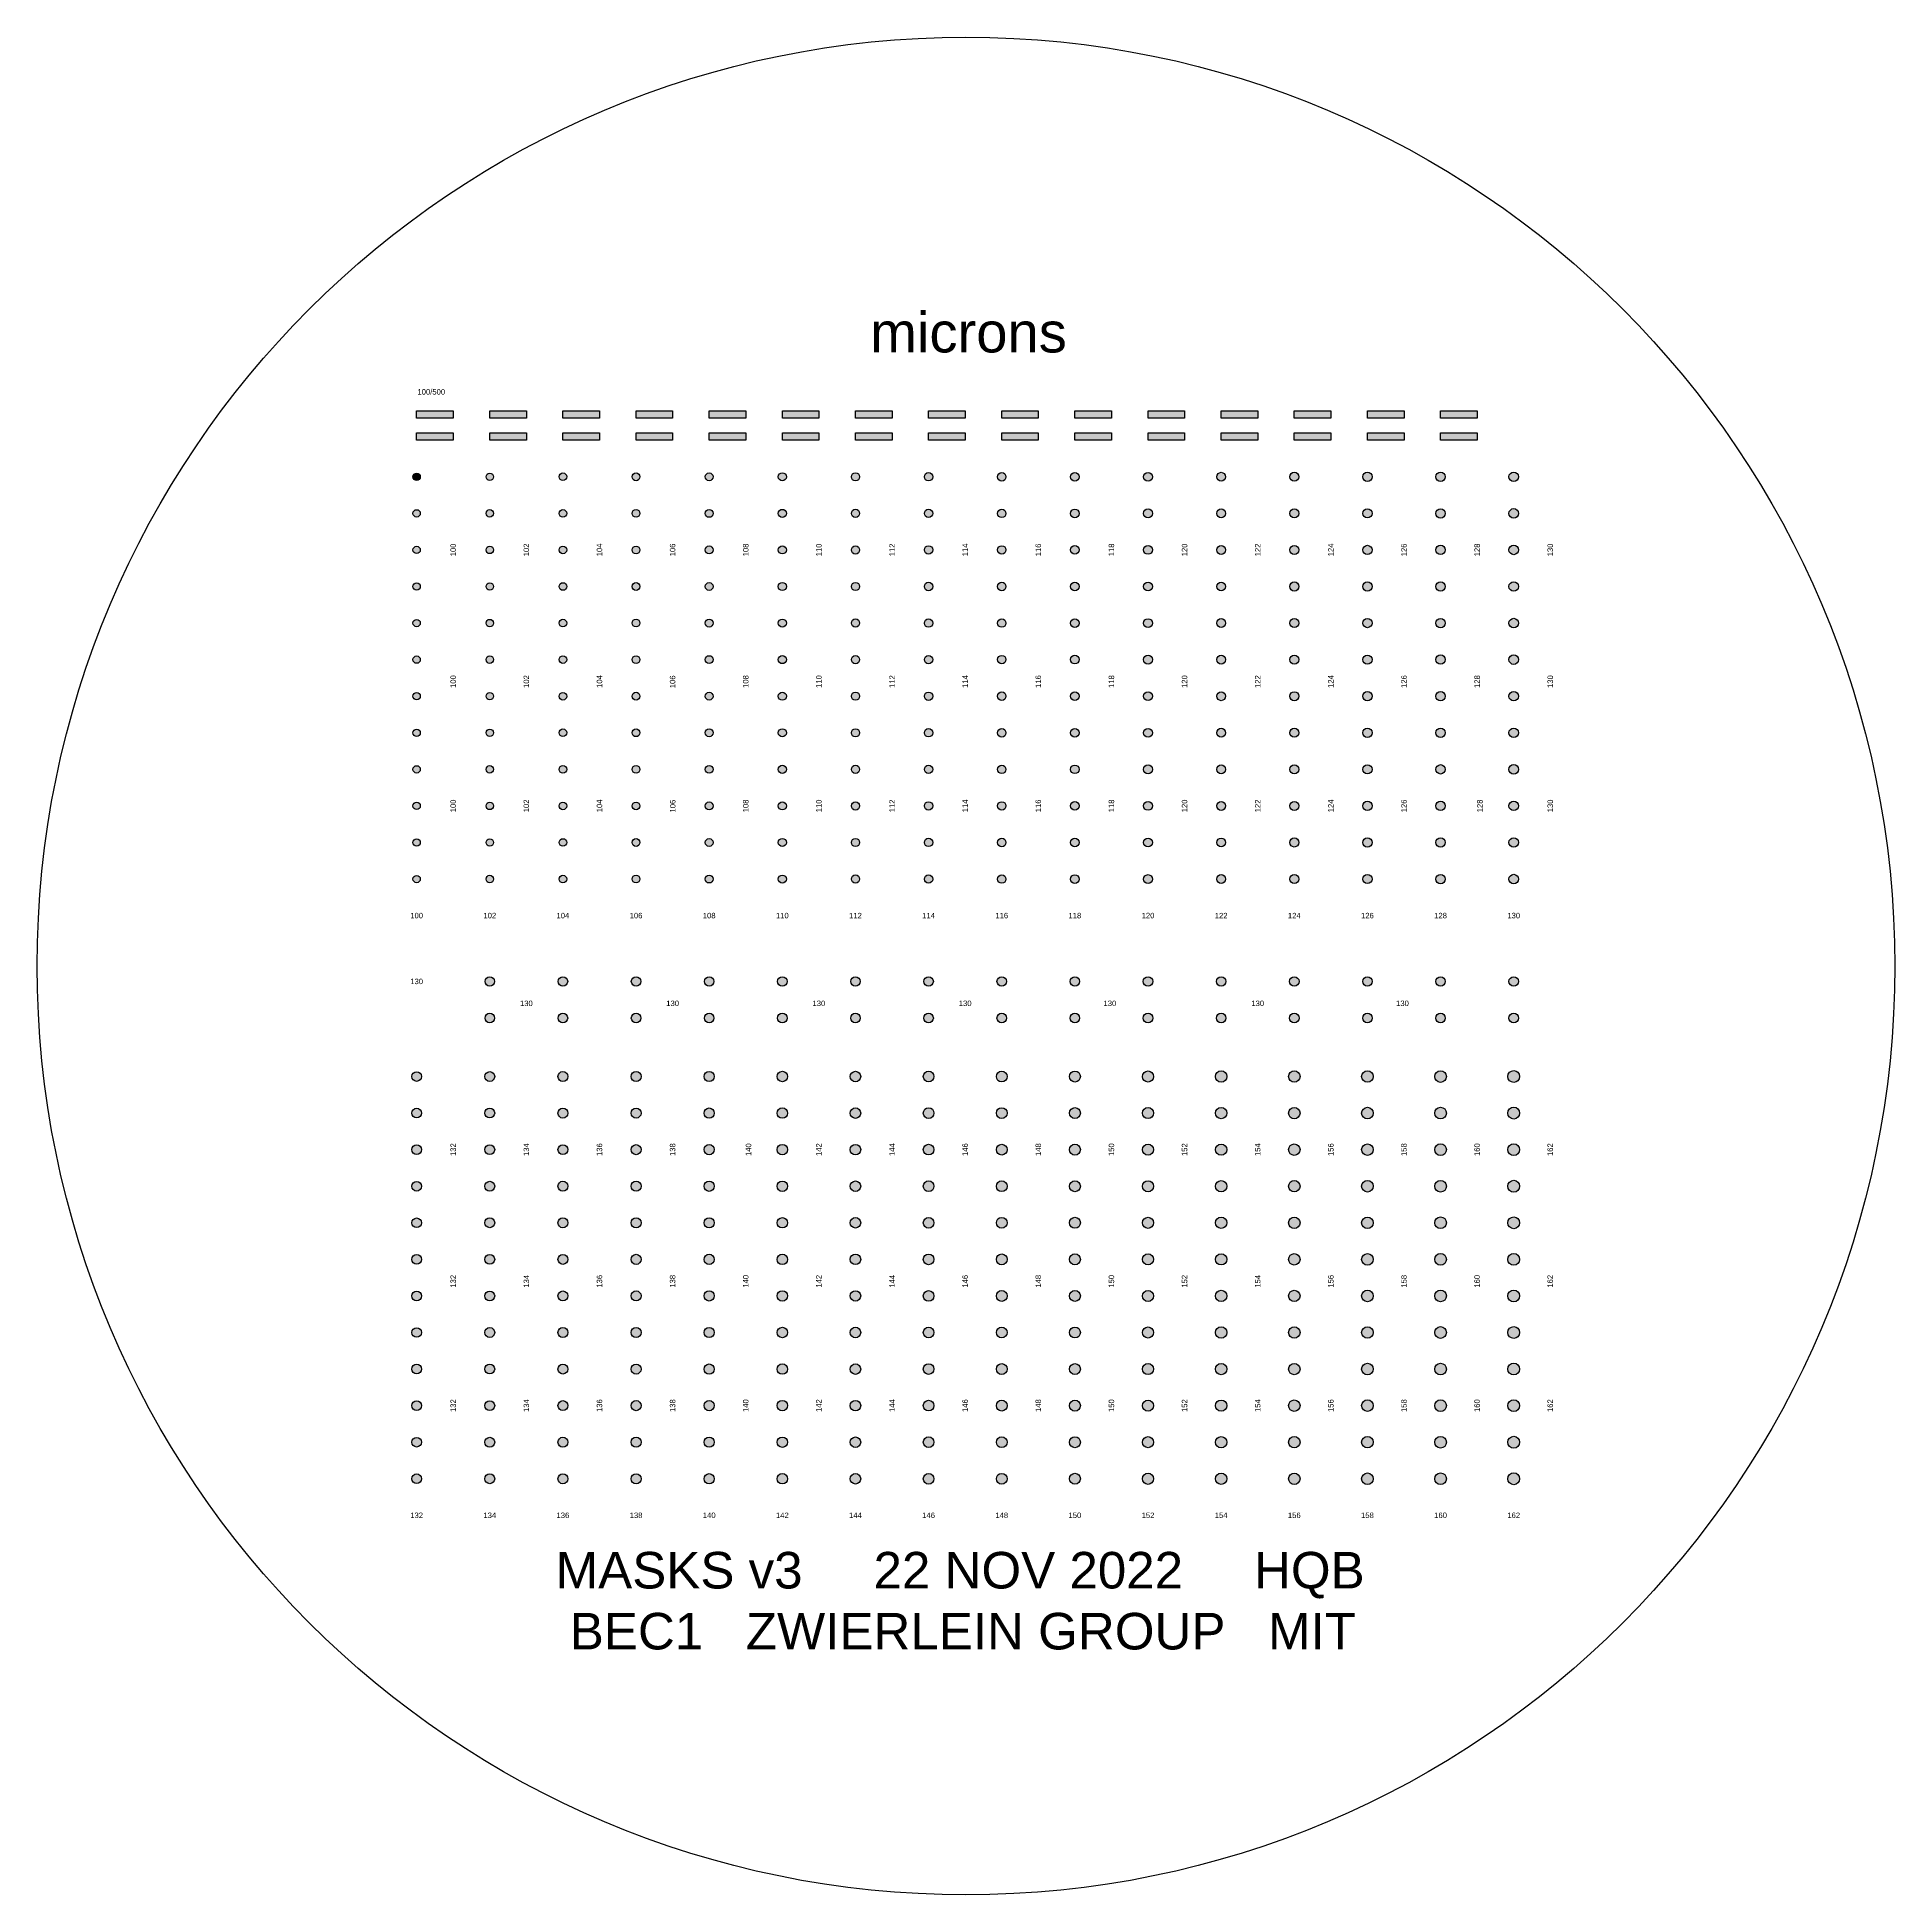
# Model space of a CAD drawing. Extents: x -12689 to 12711, y -12689 to 12711.
import ezdxf

# ---------------------------------------------------------------- set-up
doc = ezdxf.new("R2010")
doc.units = 13
doc.header["$MEASUREMENT"] = 0
doc.styles.get("Standard").update_dxf_attribs({"font": 'Arial.ttf'})

msp = doc.modelspace()

# ---------------------------------------------------------------- hatches: boundary and pattern name
h = msp.add_hatch(color=7)
h.dxf.hatch_style = 1
h.paths.add_polyline_path([(-6435, -200, 1), (-6565, -200, 1)])
h.paths.add_polyline_path([(-6435, -700, 1), (-6565, -700, 1)])
h.paths.add_polyline_path([(-5435, -700, 1), (-5565, -700, 1)])
h.paths.add_polyline_path([(-5435, -200, 1), (-5565, -200, 1)])
h.paths.add_polyline_path([(-4435, -200, 1), (-4565, -200, 1)])
h.paths.add_polyline_path([(-4435, -700, 1), (-4565, -700, 1)])
h.paths.add_polyline_path([(-3435, -700, 1), (-3565, -700, 1)])
h.paths.add_polyline_path([(-3435, -200, 1), (-3565, -200, 1)])
h.paths.add_polyline_path([(-2435, -200, 1), (-2565, -200, 1)])
h.paths.add_polyline_path([(-2435, -700, 1), (-2565, -700, 1)])
h.paths.add_polyline_path([(-1435, -700, 1), (-1565, -700, 1)])
h.paths.add_polyline_path([(-1435, -200, 1), (-1565, -200, 1)])
h.paths.add_polyline_path([(-435, -200, 1), (-565, -200, 1)])
h.paths.add_polyline_path([(-435, -700, 1), (-565, -700, 1)])
h.paths.add_polyline_path([(565, -700, 1), (435, -700, 1)])
h.paths.add_polyline_path([(565, -200, 1), (435, -200, 1)])
h.paths.add_polyline_path([(1565, -200, 1), (1435, -200, 1)])
h.paths.add_polyline_path([(1565, -700, 1), (1435, -700, 1)])
h.paths.add_polyline_path([(2565, -700, 1), (2435, -700, 1)])
h.paths.add_polyline_path([(2565, -200, 1), (2435, -200, 1)])
h.paths.add_polyline_path([(3565, -200, 1), (3435, -200, 1)])
h.paths.add_polyline_path([(3565, -700, 1), (3435, -700, 1)])
h.paths.add_polyline_path([(4565, -700, 1), (4435, -700, 1)])
h.paths.add_polyline_path([(4565, -200, 1), (4435, -200, 1)])
h.paths.add_polyline_path([(5565, -200, 1), (5435, -200, 1)])
h.paths.add_polyline_path([(5565, -700, 1), (5435, -700, 1)])
h.paths.add_polyline_path([(6565, -700, 1), (6435, -700, 1)])
h.paths.add_polyline_path([(6565, -200, 1), (6435, -200, 1)])
h.paths.add_polyline_path([(7565, -200, 1), (7435, -200, 1)])
h.paths.add_polyline_path([(7565, -700, 1), (7435, -700, 1)])
h.paths.add_polyline_path([(-7609, -278), (-7397, -278), (-7397, -123), (-7609, -123)], flags=9)
h.paths.add_polyline_path([(7391, -7778), (7603, -7778), (7603, -7623), (7391, -7623)], flags=9)
h.paths.add_polyline_path([(6391, -7778), (6603, -7778), (6603, -7623), (6391, -7623)], flags=9)
h.paths.add_polyline_path([(5390, -7778), (5603, -7778), (5603, -7623), (5390, -7623)], flags=9)
h.paths.add_polyline_path([(4391, -7778), (4603, -7778), (4603, -7623), (4391, -7623)], flags=9)
h.paths.add_polyline_path([(3391, -7778), (3603, -7778), (3603, -7623), (3391, -7623)], flags=9)
h.paths.add_polyline_path([(2391, -7778), (2603, -7778), (2603, -7623), (2391, -7623)], flags=9)
h.paths.add_polyline_path([(1391, -7778), (1603, -7778), (1603, -7623), (1391, -7623)], flags=9)
h.paths.add_polyline_path([(390, -7778), (603, -7778), (603, -7623), (390, -7623)], flags=9)
h.paths.add_polyline_path([(-609, -7778), (-397, -7778), (-397, -7623), (-609, -7623)], flags=9)
h.paths.add_polyline_path([(-1609, -7779), (-1397, -7779), (-1397, -7624), (-1609, -7624)], flags=9)
h.paths.add_polyline_path([(-2609, -7779), (-2397, -7779), (-2397, -7624), (-2609, -7624)], flags=9)
h.paths.add_polyline_path([(-3609, -7778), (-3397, -7778), (-3397, -7623), (-3609, -7623)], flags=9)
h.paths.add_polyline_path([(-4610, -7778), (-4397, -7778), (-4397, -7623), (-4610, -7623)], flags=9)
h.paths.add_polyline_path([(-5609, -7778), (-5397, -7778), (-5397, -7623), (-5609, -7623)], flags=9)
h.paths.add_polyline_path([(-6609, -7778), (-6397, -7778), (-6397, -7623), (-6609, -7623)], flags=9)
h.paths.add_polyline_path([(-7609, -7778), (-7397, -7778), (-7397, -7623), (-7609, -7623)], flags=9)
h.paths.add_polyline_path([(7391, 722), (7603, 722), (7603, 877), (7391, 877)], flags=9)
h.paths.add_polyline_path([(6390, 722), (6603, 722), (6603, 877), (6390, 877)], flags=9)
h.paths.add_polyline_path([(5391, 722), (5603, 722), (5603, 877), (5391, 877)], flags=9)
h.paths.add_polyline_path([(4391, 721), (4603, 721), (4603, 876), (4391, 876)], flags=9)
h.paths.add_polyline_path([(3391, 721), (3603, 721), (3603, 876), (3391, 876)], flags=9)
h.paths.add_polyline_path([(2391, 722), (2603, 722), (2603, 877), (2391, 877)], flags=9)
h.paths.add_polyline_path([(1390, 722), (1603, 722), (1603, 877), (1390, 877)], flags=9)
h.paths.add_polyline_path([(391, 722), (603, 722), (603, 877), (391, 877)], flags=9)
h.paths.add_polyline_path([(-609, 721), (-397, 721), (-397, 876), (-609, 876)], flags=9)
h.paths.add_polyline_path([(-1609, 721), (-1397, 721), (-1397, 876), (-1609, 876)], flags=9)
h.paths.add_polyline_path([(-2609, 722), (-2397, 722), (-2397, 877), (-2609, 877)], flags=9)
h.paths.add_polyline_path([(-3610, 722), (-3397, 722), (-3397, 877), (-3610, 877)], flags=9)
h.paths.add_polyline_path([(-4609, 722), (-4397, 722), (-4397, 877), (-4609, 877)], flags=9)
h.paths.add_polyline_path([(-5609, 722), (-5397, 722), (-5397, 877), (-5609, 877)], flags=9)
h.paths.add_polyline_path([(-6609, 722), (-6397, 722), (-6397, 877), (-6609, 877)], flags=9)
h.paths.add_polyline_path([(-7609, 722), (-7397, 722), (-7397, 877), (-7609, 877)], flags=9)
h.paths.add_polyline_path([(-5777, -11524), (5537, -11524), (5537, -9652), (-5777, -9652)], flags=9)
h.paths.add_polyline_path([(-1440, 10151), (1531, 10151), (1531, 10990), (-1440, 10990)], flags=9)
h = msp.add_hatch(color=7)
h.dxf.hatch_style = 1
h.paths.add_polyline_path([(-7450, 6200, 1), (-7550, 6200, 1)])
h.paths.add_polyline_path([(-7450, 5700, 1), (-7550, 5700, 1)])
h.paths.add_polyline_path([(-7450, 5200, 1), (-7550, 5200, 1)])
h.paths.add_polyline_path([(-7450, 4700, 1), (-7550, 4700, 1)])
h.paths.add_polyline_path([(-7450, 4200, 1), (-7550, 4200, 1)])
h.paths.add_polyline_path([(-7450, 3700, 1), (-7550, 3700, 1)])
h.paths.add_polyline_path([(-7450, 3200, 1), (-7550, 3200, 1)])
h.paths.add_polyline_path([(-7450, 2700, 1), (-7550, 2700, 1)])
h.paths.add_polyline_path([(-7450, 2200, 1), (-7550, 2200, 1)])
h.paths.add_polyline_path([(-7450, 1700, 1), (-7550, 1700, 1)])
h.paths.add_polyline_path([(-7450, 1200, 1), (-7550, 1200, 1)])
h.paths.add_polyline_path([(-6449, 1700, 1), (-6551, 1700, 1)])
h.paths.add_polyline_path([(-6449, 2200, 1), (-6551, 2200, 1)])
h.paths.add_polyline_path([(-6449, 2700, 1), (-6551, 2700, 1)])
h.paths.add_polyline_path([(-6449, 3200, 1), (-6551, 3200, 1)])
h.paths.add_polyline_path([(-6449, 3700, 1), (-6551, 3700, 1)])
h.paths.add_polyline_path([(-6449, 4200, 1), (-6551, 4200, 1)])
h.paths.add_polyline_path([(-6449, 4700, 1), (-6551, 4700, 1)])
h.paths.add_polyline_path([(-6449, 5200, 1), (-6551, 5200, 1)])
h.paths.add_polyline_path([(-6449, 5700, 1), (-6551, 5700, 1)])
h.paths.add_polyline_path([(-6449, 6200, 1), (-6551, 6200, 1)])
h.paths.add_polyline_path([(-6551, 6700, 1), (-6449, 6700, 1)])
h.paths.add_polyline_path([(-5448, 6700, 1), (-5552, 6700, 1)])
h.paths.add_polyline_path([(-5448, 6200, 1), (-5552, 6200, 1)])
h.paths.add_polyline_path([(-5448, 5700, 1), (-5552, 5700, 1)])
h.paths.add_polyline_path([(-5448, 5200, 1), (-5552, 5200, 1)])
h.paths.add_polyline_path([(-5448, 4700, 1), (-5552, 4700, 1)])
h.paths.add_polyline_path([(-5448, 4200, 1), (-5552, 4200, 1)])
h.paths.add_polyline_path([(-5448, 3700, 1), (-5552, 3700, 1)])
h.paths.add_polyline_path([(-5448, 3200, 1), (-5552, 3200, 1)])
h.paths.add_polyline_path([(-5448, 2700, 1), (-5552, 2700, 1)])
h.paths.add_polyline_path([(-5448, 2200, 1), (-5552, 2200, 1)])
h.paths.add_polyline_path([(-5448, 1700, 1), (-5552, 1700, 1)])
h.paths.add_polyline_path([(-4447, 1700, 1), (-4553, 1700, 1)])
h.paths.add_polyline_path([(-4447, 2200, 1), (-4553, 2200, 1)])
h.paths.add_polyline_path([(-4447, 2700, 1), (-4553, 2700, 1)])
h.paths.add_polyline_path([(-4447, 3200, 1), (-4553, 3200, 1)])
h.paths.add_polyline_path([(-4447, 3700, 1), (-4553, 3700, 1)])
h.paths.add_polyline_path([(-4447, 4200, 1), (-4553, 4200, 1)])
h.paths.add_polyline_path([(-4447, 4700, 1), (-4553, 4700, 1)])
h.paths.add_polyline_path([(-4447, 5200, 1), (-4553, 5200, 1)])
h.paths.add_polyline_path([(-4447, 5700, 1), (-4553, 5700, 1)])
h.paths.add_polyline_path([(-4447, 6200, 1), (-4553, 6200, 1)])
h.paths.add_polyline_path([(-4447, 6700, 1), (-4553, 6700, 1)])
h.paths.add_polyline_path([(-3446, 6700, 1), (-3554, 6700, 1)])
h.paths.add_polyline_path([(-2445, 6700, 1), (-2555, 6700, 1)])
h.paths.add_polyline_path([(-1444, 6700, 1), (-1556, 6700, 1)])
h.paths.add_polyline_path([(-443, 6700, 1), (-557, 6700, 1)])
h.paths.add_polyline_path([(558, 6700, 1), (442, 6700, 1)])
h.paths.add_polyline_path([(558, 6200, 1), (442, 6200, 1)])
h.paths.add_polyline_path([(558, 5700, 1), (442, 5700, 1)])
h.paths.add_polyline_path([(558, 5200, 1), (442, 5200, 1)])
h.paths.add_polyline_path([(558, 4700, 1), (442, 4700, 1)])
h.paths.add_polyline_path([(558, 4200, 1), (442, 4200, 1)])
h.paths.add_polyline_path([(558, 3700, 1), (442, 3700, 1)])
h.paths.add_polyline_path([(558, 3200, 1), (442, 3200, 1)])
h.paths.add_polyline_path([(558, 2700, 1), (442, 2700, 1)])
h.paths.add_polyline_path([(558, 2200, 1), (442, 2200, 1)])
h.paths.add_polyline_path([(558, 1700, 1), (442, 1700, 1)])
h.paths.add_polyline_path([(-443, 1700, 1), (-557, 1700, 1)])
h.paths.add_polyline_path([(-1444, 1700, 1), (-1556, 1700, 1)])
h.paths.add_polyline_path([(-2445, 1700, 1), (-2555, 1700, 1)])
h.paths.add_polyline_path([(-3446, 1700, 1), (-3554, 1700, 1)])
h.paths.add_polyline_path([(-3446, 2200, 1), (-3554, 2200, 1)])
h.paths.add_polyline_path([(-3446, 2700, 1), (-3554, 2700, 1)])
h.paths.add_polyline_path([(-3446, 3200, 1), (-3554, 3200, 1)])
h.paths.add_polyline_path([(-3446, 3700, 1), (-3554, 3700, 1)])
h.paths.add_polyline_path([(-3446, 4200, 1), (-3554, 4200, 1)])
h.paths.add_polyline_path([(-3446, 4700, 1), (-3554, 4700, 1)])
h.paths.add_polyline_path([(-3446, 5200, 1), (-3554, 5200, 1)])
h.paths.add_polyline_path([(-3446, 5700, 1), (-3554, 5700, 1)])
h.paths.add_polyline_path([(-3446, 6200, 1), (-3554, 6200, 1)])
h.paths.add_polyline_path([(-2445, 6200, 1), (-2555, 6200, 1)])
h.paths.add_polyline_path([(-1444, 6200, 1), (-1556, 6200, 1)])
h.paths.add_polyline_path([(-443, 6200, 1), (-557, 6200, 1)])
h.paths.add_polyline_path([(-443, 5700, 1), (-557, 5700, 1)])
h.paths.add_polyline_path([(-443, 5200, 1), (-557, 5200, 1)])
h.paths.add_polyline_path([(-443, 4700, 1), (-557, 4700, 1)])
h.paths.add_polyline_path([(-443, 4200, 1), (-557, 4200, 1)])
h.paths.add_polyline_path([(-443, 3700, 1), (-557, 3700, 1)])
h.paths.add_polyline_path([(-443, 3200, 1), (-557, 3200, 1)])
h.paths.add_polyline_path([(-443, 2700, 1), (-557, 2700, 1)])
h.paths.add_polyline_path([(-443, 2200, 1), (-557, 2200, 1)])
h.paths.add_polyline_path([(-1444, 2200, 1), (-1556, 2200, 1)])
h.paths.add_polyline_path([(-2445, 2200, 1), (-2555, 2200, 1)])
h.paths.add_polyline_path([(-2445, 2700, 1), (-2555, 2700, 1)])
h.paths.add_polyline_path([(-2445, 3200, 1), (-2555, 3200, 1)])
h.paths.add_polyline_path([(-2445, 3700, 1), (-2555, 3700, 1)])
h.paths.add_polyline_path([(-2445, 4200, 1), (-2555, 4200, 1)])
h.paths.add_polyline_path([(-2445, 4700, 1), (-2555, 4700, 1)])
h.paths.add_polyline_path([(-2445, 5200, 1), (-2555, 5200, 1)])
h.paths.add_polyline_path([(-2445, 5700, 1), (-2555, 5700, 1)])
h.paths.add_polyline_path([(-1444, 5700, 1), (-1556, 5700, 1)])
h.paths.add_polyline_path([(-1444, 5200, 1), (-1556, 5200, 1)])
h.paths.add_polyline_path([(-1444, 4700, 1), (-1556, 4700, 1)])
h.paths.add_polyline_path([(-1444, 4200, 1), (-1556, 4200, 1)])
h.paths.add_polyline_path([(-1444, 3700, 1), (-1556, 3700, 1)])
h.paths.add_polyline_path([(-1444, 3200, 1), (-1556, 3200, 1)])
h.paths.add_polyline_path([(-1444, 2700, 1), (-1556, 2700, 1)])
h.paths.add_polyline_path([(1559, 1700, 1), (1441, 1700, 1)])
h.paths.add_polyline_path([(7565, 1200, 1), (7435, 1200, 1)])
h.paths.add_polyline_path([(7565, 1700, 1), (7435, 1700, 1)])
h.paths.add_polyline_path([(7565, 2200, 1), (7435, 2200, 1)])
h.paths.add_polyline_path([(7565, 2700, 1), (7435, 2700, 1)])
h.paths.add_polyline_path([(7565, 3200, 1), (7435, 3200, 1)])
h.paths.add_polyline_path([(7565, 3700, 1), (7435, 3700, 1)])
h.paths.add_polyline_path([(7565, 4200, 1), (7435, 4200, 1)])
h.paths.add_polyline_path([(7565, 4700, 1), (7435, 4700, 1)])
h.paths.add_polyline_path([(7565, 5200, 1), (7435, 5200, 1)])
h.paths.add_polyline_path([(7565, 5700, 1), (7435, 5700, 1)])
h.paths.add_polyline_path([(7565, 6200, 1), (7435, 6200, 1)])
h.paths.add_polyline_path([(7565, 6700, 1), (7435, 6700, 1)])
h.paths.add_polyline_path([(1559, 6700, 1), (1441, 6700, 1)])
h.paths.add_polyline_path([(1559, 6200, 1), (1441, 6200, 1)])
h.paths.add_polyline_path([(2560, 6700, 1), (2440, 6700, 1)])
h.paths.add_polyline_path([(3561, 6700, 1), (3439, 6700, 1)])
h.paths.add_polyline_path([(4562, 6700, 1), (4438, 6700, 1)])
h.paths.add_polyline_path([(5563, 6700, 1), (5437, 6700, 1)])
h.paths.add_polyline_path([(6564, 6700, 1), (6436, 6700, 1)])
h.paths.add_polyline_path([(6564, 6200, 1), (6436, 6200, 1)])
h.paths.add_polyline_path([(6564, 5700, 1), (6436, 5700, 1)])
h.paths.add_polyline_path([(6564, 5200, 1), (6436, 5200, 1)])
h.paths.add_polyline_path([(6564, 4700, 1), (6436, 4700, 1)])
h.paths.add_polyline_path([(6564, 4200, 1), (6436, 4200, 1)])
h.paths.add_polyline_path([(6564, 3700, 1), (6436, 3700, 1)])
h.paths.add_polyline_path([(6564, 3200, 1), (6436, 3200, 1)])
h.paths.add_polyline_path([(6564, 2700, 1), (6436, 2700, 1)])
h.paths.add_polyline_path([(2560, 1700, 1), (2440, 1700, 1)])
h.paths.add_polyline_path([(3561, 1700, 1), (3439, 1700, 1)])
h.paths.add_polyline_path([(4562, 1700, 1), (4438, 1700, 1)])
h.paths.add_polyline_path([(5563, 1700, 1), (5437, 1700, 1)])
h.paths.add_polyline_path([(6564, 1700, 1), (6436, 1700, 1)])
h.paths.add_polyline_path([(6564, 2200, 1), (6436, 2200, 1)])
h.paths.add_polyline_path([(5563, 2200, 1), (5437, 2200, 1)])
h.paths.add_polyline_path([(4562, 2200, 1), (4438, 2200, 1)])
h.paths.add_polyline_path([(3561, 2200, 1), (3439, 2200, 1)])
h.paths.add_polyline_path([(2560, 2200, 1), (2440, 2200, 1)])
h.paths.add_polyline_path([(1559, 2200, 1), (1441, 2200, 1)])
h.paths.add_polyline_path([(1559, 2700, 1), (1441, 2700, 1)])
h.paths.add_polyline_path([(1559, 3200, 1), (1441, 3200, 1)])
h.paths.add_polyline_path([(1559, 3700, 1), (1441, 3700, 1)])
h.paths.add_polyline_path([(1559, 4200, 1), (1441, 4200, 1)])
h.paths.add_polyline_path([(1559, 4700, 1), (1441, 4700, 1)])
h.paths.add_polyline_path([(1559, 5200, 1), (1441, 5200, 1)])
h.paths.add_polyline_path([(1559, 5700, 1), (1441, 5700, 1)])
h.paths.add_polyline_path([(2560, 6200, 1), (2440, 6200, 1)])
h.paths.add_polyline_path([(2560, 5700, 1), (2440, 5700, 1)])
h.paths.add_polyline_path([(2560, 5200, 1), (2440, 5200, 1)])
h.paths.add_polyline_path([(2560, 4700, 1), (2440, 4700, 1)])
h.paths.add_polyline_path([(2560, 4200, 1), (2440, 4200, 1)])
h.paths.add_polyline_path([(2560, 3700, 1), (2440, 3700, 1)])
h.paths.add_polyline_path([(2560, 3200, 1), (2440, 3200, 1)])
h.paths.add_polyline_path([(2560, 2700, 1), (2440, 2700, 1)])
h.paths.add_polyline_path([(3561, 2700, 1), (3439, 2700, 1)])
h.paths.add_polyline_path([(3561, 3200, 1), (3439, 3200, 1)])
h.paths.add_polyline_path([(3561, 3700, 1), (3439, 3700, 1)])
h.paths.add_polyline_path([(3561, 4200, 1), (3439, 4200, 1)])
h.paths.add_polyline_path([(3561, 4700, 1), (3439, 4700, 1)])
h.paths.add_polyline_path([(3561, 5200, 1), (3439, 5200, 1)])
h.paths.add_polyline_path([(3561, 5700, 1), (3439, 5700, 1)])
h.paths.add_polyline_path([(3561, 6200, 1), (3439, 6200, 1)])
h.paths.add_polyline_path([(4562, 6200, 1), (4438, 6200, 1)])
h.paths.add_polyline_path([(5563, 6200, 1), (5437, 6200, 1)])
h.paths.add_polyline_path([(5563, 5700, 1), (5437, 5700, 1)])
h.paths.add_polyline_path([(4562, 5700, 1), (4438, 5700, 1)])
h.paths.add_polyline_path([(4562, 5200, 1), (4438, 5200, 1)])
h.paths.add_polyline_path([(4562, 4700, 1), (4438, 4700, 1)])
h.paths.add_polyline_path([(4562, 4200, 1), (4438, 4200, 1)])
h.paths.add_polyline_path([(4562, 3700, 1), (4438, 3700, 1)])
h.paths.add_polyline_path([(4562, 3200, 1), (4438, 3200, 1)])
h.paths.add_polyline_path([(4562, 2700, 1), (4438, 2700, 1)])
h.paths.add_polyline_path([(5563, 2700, 1), (5437, 2700, 1)])
h.paths.add_polyline_path([(5563, 3200, 1), (5437, 3200, 1)])
h.paths.add_polyline_path([(5563, 3700, 1), (5437, 3700, 1)])
h.paths.add_polyline_path([(5563, 4200, 1), (5437, 4200, 1)])
h.paths.add_polyline_path([(5563, 4700, 1), (5437, 4700, 1)])
h.paths.add_polyline_path([(5563, 5200, 1), (5437, 5200, 1)])
h.paths.add_polyline_path([(7391, -7878), (7603, -7878), (7603, -7723), (7391, -7723)], flags=9)
h.paths.add_polyline_path([(6391, -7878), (6603, -7878), (6603, -7723), (6391, -7723)], flags=9)
h.paths.add_polyline_path([(5390, -7878), (5603, -7878), (5603, -7723), (5390, -7723)], flags=9)
h.paths.add_polyline_path([(4391, -7878), (4603, -7878), (4603, -7723), (4391, -7723)], flags=9)
h.paths.add_polyline_path([(3391, -7878), (3603, -7878), (3603, -7723), (3391, -7723)], flags=9)
h.paths.add_polyline_path([(2391, -7878), (2603, -7878), (2603, -7723), (2391, -7723)], flags=9)
h.paths.add_polyline_path([(1391, -7878), (1603, -7878), (1603, -7723), (1391, -7723)], flags=9)
h.paths.add_polyline_path([(390, -7878), (603, -7878), (603, -7723), (390, -7723)], flags=9)
h.paths.add_polyline_path([(-609, -7878), (-397, -7878), (-397, -7723), (-609, -7723)], flags=9)
h.paths.add_polyline_path([(-1609, -7879), (-1397, -7879), (-1397, -7724), (-1609, -7724)], flags=9)
h.paths.add_polyline_path([(-2609, -7879), (-2397, -7879), (-2397, -7724), (-2609, -7724)], flags=9)
h.paths.add_polyline_path([(-3609, -7878), (-3397, -7878), (-3397, -7723), (-3609, -7723)], flags=9)
h.paths.add_polyline_path([(-4610, -7878), (-4397, -7878), (-4397, -7723), (-4610, -7723)], flags=9)
h.paths.add_polyline_path([(-5609, -7878), (-5397, -7878), (-5397, -7723), (-5609, -7723)], flags=9)
h.paths.add_polyline_path([(-6609, -7878), (-6397, -7878), (-6397, -7723), (-6609, -7723)], flags=9)
h.paths.add_polyline_path([(-7609, -7878), (-7397, -7878), (-7397, -7723), (-7609, -7723)], flags=9)
h.paths.add_polyline_path([(7391, 622), (7603, 622), (7603, 777), (7391, 777)], flags=9)
h.paths.add_polyline_path([(6390, 622), (6603, 622), (6603, 777), (6390, 777)], flags=9)
h.paths.add_polyline_path([(5391, 622), (5603, 622), (5603, 777), (5391, 777)], flags=9)
h.paths.add_polyline_path([(4391, 621), (4603, 621), (4603, 776), (4391, 776)], flags=9)
h.paths.add_polyline_path([(3391, 621), (3603, 621), (3603, 776), (3391, 776)], flags=9)
h.paths.add_polyline_path([(2391, 622), (2603, 622), (2603, 777), (2391, 777)], flags=9)
h.paths.add_polyline_path([(1390, 622), (1603, 622), (1603, 777), (1390, 777)], flags=9)
h.paths.add_polyline_path([(391, 622), (603, 622), (603, 777), (391, 777)], flags=9)
h.paths.add_polyline_path([(-609, 621), (-397, 621), (-397, 776), (-609, 776)], flags=9)
h.paths.add_polyline_path([(-1609, 621), (-1397, 621), (-1397, 776), (-1609, 776)], flags=9)
h.paths.add_polyline_path([(-2609, 622), (-2397, 622), (-2397, 777), (-2609, 777)], flags=9)
h.paths.add_polyline_path([(-3610, 622), (-3397, 622), (-3397, 777), (-3610, 777)], flags=9)
h.paths.add_polyline_path([(-4609, 622), (-4397, 622), (-4397, 777), (-4609, 777)], flags=9)
h.paths.add_polyline_path([(-5609, 622), (-5397, 622), (-5397, 777), (-5609, 777)], flags=9)
h.paths.add_polyline_path([(-6609, 622), (-6397, 622), (-6397, 777), (-6609, 777)], flags=9)
h.paths.add_polyline_path([(-7609, 622), (-7397, 622), (-7397, 777), (-7609, 777)], flags=9)
h.paths.add_polyline_path([(-5777, -11624), (5537, -11624), (5537, -9752), (-5777, -9752)], flags=9)
h.paths.add_polyline_path([(-1440, 10051), (1531, 10051), (1531, 10890), (-1440, 10890)], flags=9)
h = msp.add_hatch(color=7)
h.dxf.hatch_style = 1
h.paths.add_polyline_path([(-4431, -1500, 1), (-4569, -1500, 1)])
h.paths.add_polyline_path([(-4431, -2000, 1), (-4569, -2000, 1)])
h.paths.add_polyline_path([(-5432, -1500, 1), (-5568, -1500, 1)])
h.paths.add_polyline_path([(-5432, -2000, 1), (-5568, -2000, 1)])
h.paths.add_polyline_path([(-5432, -2500, 1), (-5568, -2500, 1)])
h.paths.add_polyline_path([(-4431, -2500, 1), (-4569, -2500, 1)])
h.paths.add_polyline_path([(-4431, -3000, 1), (-4569, -3000, 1)])
h.paths.add_polyline_path([(-4431, -3500, 1), (-4569, -3500, 1)])
h.paths.add_polyline_path([(-5432, -3500, 1), (-5568, -3500, 1)])
h.paths.add_polyline_path([(-5432, -3000, 1), (-5568, -3000, 1)])
h.paths.add_polyline_path([(-5432, -4000, 1), (-5568, -4000, 1)])
h.paths.add_polyline_path([(-5432, -4500, 1), (-5568, -4500, 1)])
h.paths.add_polyline_path([(-5432, -5000, 1), (-5568, -5000, 1)])
h.paths.add_polyline_path([(-5432, -5500, 1), (-5568, -5500, 1)])
h.paths.add_polyline_path([(-5432, -6000, 1), (-5568, -6000, 1)])
h.paths.add_polyline_path([(-5432, -6500, 1), (-5568, -6500, 1)])
h.paths.add_polyline_path([(-5432, -7000, 1), (-5568, -7000, 1)])
h.paths.add_polyline_path([(-4431, -7000, 1), (-4569, -7000, 1)])
h.paths.add_polyline_path([(-4431, -6500, 1), (-4569, -6500, 1)])
h.paths.add_polyline_path([(-4431, -6000, 1), (-4569, -6000, 1)])
h.paths.add_polyline_path([(-4431, -5500, 1), (-4569, -5500, 1)])
h.paths.add_polyline_path([(-4431, -5000, 1), (-4569, -5000, 1)])
h.paths.add_polyline_path([(-4431, -4500, 1), (-4569, -4500, 1)])
h.paths.add_polyline_path([(-4431, -4000, 1), (-4569, -4000, 1)])
h.paths.add_polyline_path([(-3430, -1500, 1), (-3570, -1500, 1)])
h.paths.add_polyline_path([(-2429, -1500, 1), (-2571, -1500, 1)])
h.paths.add_polyline_path([(-1428, -1500, 1), (-1572, -1500, 1)])
h.paths.add_polyline_path([(-427, -1500, 1), (-573, -1500, 1)])
h.paths.add_polyline_path([(574, -1500, 1), (426, -1500, 1)])
h.paths.add_polyline_path([(1575, -1500, 1), (1425, -1500, 1)])
h.paths.add_polyline_path([(2576, -1500, 1), (2424, -1500, 1)])
h.paths.add_polyline_path([(3577, -1500, 1), (3423, -1500, 1)])
h.paths.add_polyline_path([(4578, -1500, 1), (4422, -1500, 1)])
h.paths.add_polyline_path([(5579, -1500, 1), (5421, -1500, 1)])
h.paths.add_polyline_path([(6580, -1500, 1), (6420, -1500, 1)])
h.paths.add_polyline_path([(7581, -1500, 1), (7419, -1500, 1)])
h.paths.add_polyline_path([(7581, -2000, 1), (7419, -2000, 1)])
h.paths.add_polyline_path([(7581, -2500, 1), (7419, -2500, 1)])
h.paths.add_polyline_path([(7581, -3000, 1), (7419, -3000, 1)])
h.paths.add_polyline_path([(7581, -3500, 1), (7419, -3500, 1)])
h.paths.add_polyline_path([(7581, -4000, 1), (7419, -4000, 1)])
h.paths.add_polyline_path([(7581, -4500, 1), (7419, -4500, 1)])
h.paths.add_polyline_path([(7581, -5000, 1), (7419, -5000, 1)])
h.paths.add_polyline_path([(7581, -5500, 1), (7419, -5500, 1)])
h.paths.add_polyline_path([(7581, -6000, 1), (7419, -6000, 1)])
h.paths.add_polyline_path([(7581, -6500, 1), (7419, -6500, 1)])
h.paths.add_polyline_path([(7581, -7000, 1), (7419, -7000, 1)])
h.paths.add_polyline_path([(-3430, -7000, 1), (-3570, -7000, 1)])
h.paths.add_polyline_path([(-2429, -7000, 1), (-2571, -7000, 1)])
h.paths.add_polyline_path([(-1428, -7000, 1), (-1572, -7000, 1)])
h.paths.add_polyline_path([(-427, -7000, 1), (-573, -7000, 1)])
h.paths.add_polyline_path([(574, -7000, 1), (426, -7000, 1)])
h.paths.add_polyline_path([(1575, -7000, 1), (1425, -7000, 1)])
h.paths.add_polyline_path([(2576, -7000, 1), (2424, -7000, 1)])
h.paths.add_polyline_path([(3577, -7000, 1), (3423, -7000, 1)])
h.paths.add_polyline_path([(4578, -7000, 1), (4422, -7000, 1)])
h.paths.add_polyline_path([(5579, -7000, 1), (5421, -7000, 1)])
h.paths.add_polyline_path([(6580, -7000, 1), (6420, -7000, 1)])
h.paths.add_polyline_path([(6580, -6500, 1), (6420, -6500, 1)])
h.paths.add_polyline_path([(5579, -6500, 1), (5421, -6500, 1)])
h.paths.add_polyline_path([(4578, -6500, 1), (4422, -6500, 1)])
h.paths.add_polyline_path([(3577, -6500, 1), (3423, -6500, 1)])
h.paths.add_polyline_path([(2576, -6500, 1), (2424, -6500, 1)])
h.paths.add_polyline_path([(1575, -6500, 1), (1425, -6500, 1)])
h.paths.add_polyline_path([(574, -6500, 1), (426, -6500, 1)])
h.paths.add_polyline_path([(-427, -6500, 1), (-573, -6500, 1)])
h.paths.add_polyline_path([(-1428, -6500, 1), (-1572, -6500, 1)])
h.paths.add_polyline_path([(-2429, -6500, 1), (-2571, -6500, 1)])
h.paths.add_polyline_path([(-3430, -6500, 1), (-3570, -6500, 1)])
h.paths.add_polyline_path([(-3430, -6000, 1), (-3570, -6000, 1)])
h.paths.add_polyline_path([(-3430, -5500, 1), (-3570, -5500, 1)])
h.paths.add_polyline_path([(-3430, -5000, 1), (-3570, -5000, 1)])
h.paths.add_polyline_path([(-3430, -4500, 1), (-3570, -4500, 1)])
h.paths.add_polyline_path([(-3430, -4000, 1), (-3570, -4000, 1)])
h.paths.add_polyline_path([(-3430, -3500, 1), (-3570, -3500, 1)])
h.paths.add_polyline_path([(-3430, -3000, 1), (-3570, -3000, 1)])
h.paths.add_polyline_path([(-3430, -2500, 1), (-3570, -2500, 1)])
h.paths.add_polyline_path([(-3430, -2000, 1), (-3570, -2000, 1)])
h.paths.add_polyline_path([(-2429, -2000, 1), (-2571, -2000, 1)])
h.paths.add_polyline_path([(-2429, -2500, 1), (-2571, -2500, 1)])
h.paths.add_polyline_path([(-2429, -3000, 1), (-2571, -3000, 1)])
h.paths.add_polyline_path([(-2429, -3500, 1), (-2571, -3500, 1)])
h.paths.add_polyline_path([(-2429, -4000, 1), (-2571, -4000, 1)])
h.paths.add_polyline_path([(-2429, -4500, 1), (-2571, -4500, 1)])
h.paths.add_polyline_path([(-2429, -5000, 1), (-2571, -5000, 1)])
h.paths.add_polyline_path([(-2429, -5500, 1), (-2571, -5500, 1)])
h.paths.add_polyline_path([(-2429, -6000, 1), (-2571, -6000, 1)])
h.paths.add_polyline_path([(-1428, -6000, 1), (-1572, -6000, 1)])
h.paths.add_polyline_path([(-427, -5500, 1), (-573, -5500, 1)])
h.paths.add_polyline_path([(574, -5000, 1), (426, -5000, 1)])
h.paths.add_polyline_path([(1575, -4500, 1), (1425, -4500, 1)])
h.paths.add_polyline_path([(2576, -4000, 1), (2424, -4000, 1)])
h.paths.add_polyline_path([(3577, -3500, 1), (3423, -3500, 1)])
h.paths.add_polyline_path([(4578, -3000, 1), (4422, -3000, 1)])
h.paths.add_polyline_path([(5579, -2500, 1), (5421, -2500, 1)])
h.paths.add_polyline_path([(6580, -2000, 1), (6420, -2000, 1)])
h.paths.add_polyline_path([(6580, -6000, 1), (6420, -6000, 1)])
h.paths.add_polyline_path([(6580, -5500, 1), (6420, -5500, 1)])
h.paths.add_polyline_path([(6580, -5000, 1), (6420, -5000, 1)])
h.paths.add_polyline_path([(6580, -4500, 1), (6420, -4500, 1)])
h.paths.add_polyline_path([(6580, -4000, 1), (6420, -4000, 1)])
h.paths.add_polyline_path([(6580, -3500, 1), (6420, -3500, 1)])
h.paths.add_polyline_path([(6580, -3000, 1), (6420, -3000, 1)])
h.paths.add_polyline_path([(6580, -2500, 1), (6420, -2500, 1)])
h.paths.add_polyline_path([(-1428, -2000, 1), (-1572, -2000, 1)])
h.paths.add_polyline_path([(-1428, -2500, 1), (-1572, -2500, 1)])
h.paths.add_polyline_path([(-1428, -3000, 1), (-1572, -3000, 1)])
h.paths.add_polyline_path([(-1428, -3500, 1), (-1572, -3500, 1)])
h.paths.add_polyline_path([(-1428, -4000, 1), (-1572, -4000, 1)])
h.paths.add_polyline_path([(-1428, -4500, 1), (-1572, -4500, 1)])
h.paths.add_polyline_path([(-1428, -5000, 1), (-1572, -5000, 1)])
h.paths.add_polyline_path([(-1428, -5500, 1), (-1572, -5500, 1)])
h.paths.add_polyline_path([(-427, -6000, 1), (-573, -6000, 1)])
h.paths.add_polyline_path([(-427, -5000, 1), (-573, -5000, 1)])
h.paths.add_polyline_path([(-427, -4500, 1), (-573, -4500, 1)])
h.paths.add_polyline_path([(-427, -4000, 1), (-573, -4000, 1)])
h.paths.add_polyline_path([(-427, -3500, 1), (-573, -3500, 1)])
h.paths.add_polyline_path([(-427, -3000, 1), (-573, -3000, 1)])
h.paths.add_polyline_path([(-427, -2000, 1), (-573, -2000, 1)])
h.paths.add_polyline_path([(-427, -2500, 1), (-573, -2500, 1)])
h.paths.add_polyline_path([(574, -2000, 1), (426, -2000, 1)])
h.paths.add_polyline_path([(574, -2500, 1), (426, -2500, 1)])
h.paths.add_polyline_path([(574, -3000, 1), (426, -3000, 1)])
h.paths.add_polyline_path([(574, -3500, 1), (426, -3500, 1)])
h.paths.add_polyline_path([(574, -4000, 1), (426, -4000, 1)])
h.paths.add_polyline_path([(574, -4500, 1), (426, -4500, 1)])
h.paths.add_polyline_path([(574, -5500, 1), (426, -5500, 1)])
h.paths.add_polyline_path([(574, -6000, 1), (426, -6000, 1)])
h.paths.add_polyline_path([(1575, -2000, 1), (1425, -2000, 1)])
h.paths.add_polyline_path([(1575, -2500, 1), (1425, -2500, 1)])
h.paths.add_polyline_path([(1575, -3000, 1), (1425, -3000, 1)])
h.paths.add_polyline_path([(1575, -3500, 1), (1425, -3500, 1)])
h.paths.add_polyline_path([(1575, -4000, 1), (1425, -4000, 1)])
h.paths.add_polyline_path([(1575, -5000, 1), (1425, -5000, 1)])
h.paths.add_polyline_path([(1575, -5500, 1), (1425, -5500, 1)])
h.paths.add_polyline_path([(1575, -6000, 1), (1425, -6000, 1)])
h.paths.add_polyline_path([(2576, -6000, 1), (2424, -6000, 1)])
h.paths.add_polyline_path([(2576, -5500, 1), (2424, -5500, 1)])
h.paths.add_polyline_path([(2576, -5000, 1), (2424, -5000, 1)])
h.paths.add_polyline_path([(2576, -4500, 1), (2424, -4500, 1)])
h.paths.add_polyline_path([(3577, -6000, 1), (3423, -6000, 1)])
h.paths.add_polyline_path([(3577, -5500, 1), (3423, -5500, 1)])
h.paths.add_polyline_path([(3577, -5000, 1), (3423, -5000, 1)])
h.paths.add_polyline_path([(3577, -4500, 1), (3423, -4500, 1)])
h.paths.add_polyline_path([(3577, -4000, 1), (3423, -4000, 1)])
h.paths.add_polyline_path([(4578, -6000, 1), (4422, -6000, 1)])
h.paths.add_polyline_path([(4578, -5500, 1), (4422, -5500, 1)])
h.paths.add_polyline_path([(4578, -5000, 1), (4422, -5000, 1)])
h.paths.add_polyline_path([(4578, -4500, 1), (4422, -4500, 1)])
h.paths.add_polyline_path([(4578, -4000, 1), (4422, -4000, 1)])
h.paths.add_polyline_path([(4578, -3500, 1), (4422, -3500, 1)])
h.paths.add_polyline_path([(5579, -3000, 1), (5421, -3000, 1)])
h.paths.add_polyline_path([(5579, -3500, 1), (5421, -3500, 1)])
h.paths.add_polyline_path([(5579, -4000, 1), (5421, -4000, 1)])
h.paths.add_polyline_path([(5579, -4500, 1), (5421, -4500, 1)])
h.paths.add_polyline_path([(5579, -5000, 1), (5421, -5000, 1)])
h.paths.add_polyline_path([(5579, -5500, 1), (5421, -5500, 1)])
h.paths.add_polyline_path([(5579, -6000, 1), (5421, -6000, 1)])
h.paths.add_polyline_path([(2576, -3500, 1), (2424, -3500, 1)])
h.paths.add_polyline_path([(2576, -3000, 1), (2424, -3000, 1)])
h.paths.add_polyline_path([(2576, -2500, 1), (2424, -2500, 1)])
h.paths.add_polyline_path([(2576, -2000, 1), (2424, -2000, 1)])
h.paths.add_polyline_path([(3577, -2000, 1), (3423, -2000, 1)])
h.paths.add_polyline_path([(4578, -2000, 1), (4422, -2000, 1)])
h.paths.add_polyline_path([(5579, -2000, 1), (5421, -2000, 1)])
h.paths.add_polyline_path([(4578, -2500, 1), (4422, -2500, 1)])
h.paths.add_polyline_path([(3577, -2500, 1), (3423, -2500, 1)])
h.paths.add_polyline_path([(3577, -3000, 1), (3423, -3000, 1)])
h.paths.add_polyline_path([(7391, -7578), (7603, -7578), (7603, -7423), (7391, -7423)], flags=9)
h.paths.add_polyline_path([(6391, -7578), (6603, -7578), (6603, -7423), (6391, -7423)], flags=9)
h.paths.add_polyline_path([(5390, -7578), (5603, -7578), (5603, -7423), (5390, -7423)], flags=9)
h.paths.add_polyline_path([(4391, -7578), (4603, -7578), (4603, -7423), (4391, -7423)], flags=9)
h.paths.add_polyline_path([(3391, -7578), (3603, -7578), (3603, -7423), (3391, -7423)], flags=9)
h.paths.add_polyline_path([(2391, -7578), (2603, -7578), (2603, -7423), (2391, -7423)], flags=9)
h.paths.add_polyline_path([(1391, -7578), (1603, -7578), (1603, -7423), (1391, -7423)], flags=9)
h.paths.add_polyline_path([(390, -7578), (603, -7578), (603, -7423), (390, -7423)], flags=9)
h.paths.add_polyline_path([(-609, -7578), (-397, -7578), (-397, -7423), (-609, -7423)], flags=9)
h.paths.add_polyline_path([(-1609, -7579), (-1397, -7579), (-1397, -7424), (-1609, -7424)], flags=9)
h.paths.add_polyline_path([(-2609, -7579), (-2397, -7579), (-2397, -7424), (-2609, -7424)], flags=9)
h.paths.add_polyline_path([(-3609, -7578), (-3397, -7578), (-3397, -7423), (-3609, -7423)], flags=9)
h.paths.add_polyline_path([(-4610, -7578), (-4397, -7578), (-4397, -7423), (-4610, -7423)], flags=9)
h.paths.add_polyline_path([(-5609, -7578), (-5397, -7578), (-5397, -7423), (-5609, -7423)], flags=9)
h.paths.add_polyline_path([(-6609, -7578), (-6397, -7578), (-6397, -7423), (-6609, -7423)], flags=9)
h.paths.add_polyline_path([(-7609, -7578), (-7397, -7578), (-7397, -7423), (-7609, -7423)], flags=9)
h.paths.add_polyline_path([(7391, -78), (7603, -78), (7603, 77), (7391, 77)], flags=9)
h.paths.add_polyline_path([(6390, -78), (6603, -78), (6603, 77), (6390, 77)], flags=9)
h.paths.add_polyline_path([(5391, -78), (5603, -78), (5603, 77), (5391, 77)], flags=9)
h.paths.add_polyline_path([(4391, -79), (4603, -79), (4603, 76), (4391, 76)], flags=9)
h.paths.add_polyline_path([(3391, -79), (3603, -79), (3603, 76), (3391, 76)], flags=9)
h.paths.add_polyline_path([(2391, -78), (2603, -78), (2603, 77), (2391, 77)], flags=9)
h.paths.add_polyline_path([(1390, -78), (1603, -78), (1603, 77), (1390, 77)], flags=9)
h.paths.add_polyline_path([(391, -78), (603, -78), (603, 77), (391, 77)], flags=9)
h.paths.add_polyline_path([(-609, -79), (-397, -79), (-397, 76), (-609, 76)], flags=9)
h.paths.add_polyline_path([(-1609, -79), (-1397, -79), (-1397, 76), (-1609, 76)], flags=9)
h.paths.add_polyline_path([(-2609, -78), (-2397, -78), (-2397, 77), (-2609, 77)], flags=9)
h.paths.add_polyline_path([(-3610, -78), (-3397, -78), (-3397, 77), (-3610, 77)], flags=9)
h.paths.add_polyline_path([(-4609, -78), (-4397, -78), (-4397, 77), (-4609, 77)], flags=9)
h.paths.add_polyline_path([(-5609, -78), (-5397, -78), (-5397, 77), (-5609, 77)], flags=9)
h.paths.add_polyline_path([(-6609, -78), (-6397, -78), (-6397, 77), (-6609, 77)], flags=9)
h.paths.add_polyline_path([(-7609, -78), (-7397, -78), (-7397, 77), (-7609, 77)], flags=9)
h.paths.add_polyline_path([(-5777, -12324), (5537, -12324), (5537, -10452), (-5777, -10452)], flags=9)
h.paths.add_polyline_path([(-1440, 9351), (1531, 9351), (1531, 10190), (-1440, 10190)], flags=9)
h = msp.add_hatch(color=7)
h.dxf.hatch_style = 1
h.paths.add_polyline_path([(-7500, 7600), (-7000, 7600), (-7000, 7500), (-7500, 7500)])
h.paths.add_polyline_path([(-7500, 7300), (-7000, 7300), (-7000, 7200), (-7500, 7200)])
h.paths.add_polyline_path([(-6500, 7600), (-6000, 7600), (-6000, 7500), (-6500, 7500)])
h.paths.add_polyline_path([(-6500, 7300), (-6000, 7300), (-6000, 7200), (-6500, 7200)])
h.paths.add_polyline_path([(-5500, 7600), (-5000, 7600), (-5000, 7500), (-5500, 7500)])
h.paths.add_polyline_path([(-5500, 7300), (-5000, 7300), (-5000, 7200), (-5500, 7200)])
h.paths.add_polyline_path([(-4500, 7600), (-4000, 7600), (-4000, 7500), (-4500, 7500)])
h.paths.add_polyline_path([(-4500, 7300), (-4000, 7300), (-4000, 7200), (-4500, 7200)])
h.paths.add_polyline_path([(-3500, 7600), (-3000, 7600), (-3000, 7500), (-3500, 7500)])
h.paths.add_polyline_path([(-3500, 7300), (-3000, 7300), (-3000, 7200), (-3500, 7200)])
h.paths.add_polyline_path([(-2500, 7600), (-2000, 7600), (-2000, 7500), (-2500, 7500)])
h.paths.add_polyline_path([(-2500, 7300), (-2000, 7300), (-2000, 7200), (-2500, 7200)])
h.paths.add_polyline_path([(-1500, 7600), (-1000, 7600), (-1000, 7500), (-1500, 7500)])
h.paths.add_polyline_path([(-1500, 7300), (-1000, 7300), (-1000, 7200), (-1500, 7200)])
h.paths.add_polyline_path([(-500, 7600), (0, 7600), (0, 7500), (-500, 7500)])
h.paths.add_polyline_path([(-500, 7300), (0, 7300), (0, 7200), (-500, 7200)])
h.paths.add_polyline_path([(500, 7600), (1000, 7600), (1000, 7500), (500, 7500)])
h.paths.add_polyline_path([(500, 7300), (1000, 7300), (1000, 7200), (500, 7200)])
h.paths.add_polyline_path([(1500, 7300), (2000, 7300), (2000, 7200), (1500, 7200)])
h.paths.add_polyline_path([(1500, 7600), (2000, 7600), (2000, 7500), (1500, 7500)])
h.paths.add_polyline_path([(2500, 7600), (3000, 7600), (3000, 7500), (2500, 7500)])
h.paths.add_polyline_path([(2500, 7300), (3000, 7300), (3000, 7200), (2500, 7200)])
h.paths.add_polyline_path([(3500, 7300), (4000, 7300), (4000, 7200), (3500, 7200)])
h.paths.add_polyline_path([(3500, 7600), (4000, 7600), (4000, 7500), (3500, 7500)])
h.paths.add_polyline_path([(4500, 7600), (5000, 7600), (5000, 7500), (4500, 7500)])
h.paths.add_polyline_path([(6500, 7300), (7000, 7300), (7000, 7200), (6500, 7200)])
h.paths.add_polyline_path([(6500, 7600), (7000, 7600), (7000, 7500), (6500, 7500)])
h.paths.add_polyline_path([(5500, 7600), (6000, 7600), (6000, 7500), (5500, 7500)])
h.paths.add_polyline_path([(5500, 7300), (6000, 7300), (6000, 7200), (5500, 7200)])
h.paths.add_polyline_path([(4500, 7300), (5000, 7300), (5000, 7200), (4500, 7200)])
h = msp.add_hatch(color=7)
h.dxf.hatch_style = 1
h.paths.add_polyline_path([(-7450, 6700, 1), (-7550, 6700, 1)])
h = msp.add_hatch(color=7)
h.dxf.hatch_style = 1
h.paths.add_polyline_path([(-6449, 1200, 1), (-6551, 1200, 1)])
h.paths.add_polyline_path([(-5448, 1200, 1), (-5552, 1200, 1)])
h.paths.add_polyline_path([(-4447, 1200, 1), (-4553, 1200, 1)])
h.paths.add_polyline_path([(-3446, 1200, 1), (-3554, 1200, 1)])
h.paths.add_polyline_path([(-2445, 1200, 1), (-2555, 1200, 1)])
h.paths.add_polyline_path([(-1444, 1200, 1), (-1556, 1200, 1)])
h.paths.add_polyline_path([(-443, 1200, 1), (-557, 1200, 1)])
h.paths.add_polyline_path([(558, 1200, 1), (442, 1200, 1)])
h.paths.add_polyline_path([(1559, 1200, 1), (1441, 1200, 1)])
h.paths.add_polyline_path([(2560, 1200, 1), (2440, 1200, 1)])
h.paths.add_polyline_path([(3561, 1200, 1), (3439, 1200, 1)])
h.paths.add_polyline_path([(4562, 1200, 1), (4438, 1200, 1)])
h.paths.add_polyline_path([(5563, 1200, 1), (5437, 1200, 1)])
h.paths.add_polyline_path([(6564, 1200, 1), (6436, 1200, 1)])
h = msp.add_hatch(color=7)
h.dxf.hatch_style = 1
h.paths.add_polyline_path([(-7434, -1500, 1), (-7566, -1500, 1)])
h.paths.add_polyline_path([(-6433, -1500, 1), (-6567, -1500, 1)])
h.paths.add_polyline_path([(-6433, -2000, 1), (-6567, -2000, 1)])
h.paths.add_polyline_path([(-7434, -2000, 1), (-7566, -2000, 1)])
h.paths.add_polyline_path([(-7434, -2500, 1), (-7566, -2500, 1)])
h.paths.add_polyline_path([(-7434, -3000, 1), (-7566, -3000, 1)])
h.paths.add_polyline_path([(-6433, -3000, 1), (-6567, -3000, 1)])
h.paths.add_polyline_path([(-6433, -2500, 1), (-6567, -2500, 1)])
h.paths.add_polyline_path([(-6433, -3500, 1), (-6567, -3500, 1)])
h.paths.add_polyline_path([(-7434, -3500, 1), (-7566, -3500, 1)])
h.paths.add_polyline_path([(-7434, -4000, 1), (-7566, -4000, 1)])
h.paths.add_polyline_path([(-7434, -4500, 1), (-7566, -4500, 1)])
h.paths.add_polyline_path([(-6433, -4500, 1), (-6567, -4500, 1)])
h.paths.add_polyline_path([(-6433, -4000, 1), (-6567, -4000, 1)])
h.paths.add_polyline_path([(-7434, -5000, 1), (-7566, -5000, 1)])
h.paths.add_polyline_path([(-7434, -5500, 1), (-7566, -5500, 1)])
h.paths.add_polyline_path([(-7434, -6000, 1), (-7566, -6000, 1)])
h.paths.add_polyline_path([(-7434, -6500, 1), (-7566, -6500, 1)])
h.paths.add_polyline_path([(-7434, -7000, 1), (-7566, -7000, 1)])
h.paths.add_polyline_path([(-6433, -7000, 1), (-6567, -7000, 1)])
h.paths.add_polyline_path([(-6433, -6500, 1), (-6567, -6500, 1)])
h.paths.add_polyline_path([(-6433, -6000, 1), (-6567, -6000, 1)])
h.paths.add_polyline_path([(-6433, -5500, 1), (-6567, -5500, 1)])
h.paths.add_polyline_path([(-6433, -5000, 1), (-6567, -5000, 1)])

# ---------------------------------------------------------------- linework, layer by layer
for points in [[(-7500, 7600), (-7000, 7600), (-7000, 7500), (-7500, 7500)], [(-6500, 7600), (-6000, 7600), (-6000, 7500), (-6500, 7500)], [(-5500, 7600), (-5000, 7600), (-5000, 7500), (-5500, 7500)], [(-4500, 7600), (-4000, 7600), (-4000, 7500), (-4500, 7500)], [(-3500, 7600), (-3000, 7600), (-3000, 7500), (-3500, 7500)], [(-2500, 7600), (-2000, 7600), (-2000, 7500), (-2500, 7500)], [(-1500, 7600), (-1000, 7600), (-1000, 7500), (-1500, 7500)], [(-500, 7600), (0, 7600), (0, 7500), (-500, 7500)], [(500, 7600), (1000, 7600), (1000, 7500), (500, 7500)], [(1500, 7600), (2000, 7600), (2000, 7500), (1500, 7500)], [(2500, 7600), (3000, 7600), (3000, 7500), (2500, 7500)], [(3500, 7600), (4000, 7600), (4000, 7500), (3500, 7500)], [(4500, 7600), (5000, 7600), (5000, 7500), (4500, 7500)], [(5500, 7600), (6000, 7600), (6000, 7500), (5500, 7500)], [(6500, 7600), (7000, 7600), (7000, 7500), (6500, 7500)], [(-7500, 7300), (-7000, 7300), (-7000, 7200), (-7500, 7200)], [(-6500, 7300), (-6000, 7300), (-6000, 7200), (-6500, 7200)], [(-5500, 7300), (-5000, 7300), (-5000, 7200), (-5500, 7200)], [(-4500, 7300), (-4000, 7300), (-4000, 7200), (-4500, 7200)], [(-3500, 7300), (-3000, 7300), (-3000, 7200), (-3500, 7200)], [(-2500, 7300), (-2000, 7300), (-2000, 7200), (-2500, 7200)], [(-1500, 7300), (-1000, 7300), (-1000, 7200), (-1500, 7200)], [(-500, 7300), (0, 7300), (0, 7200), (-500, 7200)], [(500, 7300), (1000, 7300), (1000, 7200), (500, 7200)], [(1500, 7300), (2000, 7300), (2000, 7200), (1500, 7200)], [(2500, 7300), (3000, 7300), (3000, 7200), (2500, 7200)], [(3500, 7300), (4000, 7300), (4000, 7200), (3500, 7200)], [(4500, 7300), (5000, 7300), (5000, 7200), (4500, 7200)], [(5500, 7300), (6000, 7300), (6000, 7200), (5500, 7200)], [(6500, 7300), (7000, 7300), (7000, 7200), (6500, 7200)]]:
    msp.add_lwpolyline(points, close=True)
for centre, radius in [((11, 11), 12700), ((-7500, 6700), 50), ((-6500, 6700), 51), ((-5500, 6700), 52), ((-4500, 6700), 53), ((-3500, 6700), 54), ((-2500, 6700), 55), ((-1500, 6700), 56), ((-500, 6700), 57), ((500, 6700), 58), ((1500, 6700), 59), ((2500, 6700), 60), ((3500, 6700), 61), ((4500, 6700), 62), ((5500, 6700), 63), ((6500, 6700), 64), ((7500, 6700), 65), ((-7500, 6200), 50), ((-6500, 6200), 51), ((-5500, 6200), 52), ((-4500, 6200), 53), ((-3500, 6200), 54), ((-2500, 6200), 55), ((-1500, 6200), 56), ((-500, 6200), 57), ((500, 6200), 58), ((1500, 6200), 59), ((2500, 6200), 60), ((3500, 6200), 61), ((4500, 6200), 62), ((5500, 6200), 63), ((6500, 6200), 64), ((7500, 6200), 65), ((-7500, 5700), 50), ((-6500, 5700), 51), ((-5500, 5700), 52), ((-4500, 5700), 53), ((-3500, 5700), 54), ((-2500, 5700), 55), ((-1500, 5700), 56), ((-500, 5700), 57), ((500, 5700), 58), ((1500, 5700), 59), ((2500, 5700), 60), ((3500, 5700), 61), ((4500, 5700), 62), ((5500, 5700), 63), ((6500, 5700), 64), ((7500, 5700), 65), ((-7500, 5200), 50), ((-6500, 5200), 51), ((-5500, 5200), 52), ((-4500, 5200), 53), ((-3500, 5200), 54), ((-2500, 5200), 55), ((-1500, 5200), 56), ((-500, 5200), 57), ((500, 5200), 58), ((1500, 5200), 59), ((2500, 5200), 60), ((3500, 5200), 61), ((4500, 5200), 62), ((5500, 5200), 63), ((6500, 5200), 64), ((7500, 5200), 65), ((-7500, 4700), 50), ((-6500, 4700), 51), ((-5500, 4700), 52), ((-4500, 4700), 53), ((-3500, 4700), 54), ((-2500, 4700), 55), ((-1500, 4700), 56), ((-500, 4700), 57), ((500, 4700), 58), ((1500, 4700), 59), ((2500, 4700), 60), ((3500, 4700), 61), ((4500, 4700), 62), ((5500, 4700), 63), ((6500, 4700), 64), ((7500, 4700), 65), ((-7500, 4200), 50), ((-6500, 4200), 51), ((-5500, 4200), 52), ((-4500, 4200), 53), ((-3500, 4200), 54), ((-2500, 4200), 55), ((-1500, 4200), 56), ((-500, 4200), 57), ((500, 4200), 58), ((1500, 4200), 59), ((2500, 4200), 60), ((3500, 4200), 61), ((4500, 4200), 62), ((5500, 4200), 63), ((6500, 4200), 64), ((7500, 4200), 65), ((-7500, 3700), 50), ((-6500, 3700), 51), ((-5500, 3700), 52), ((-4500, 3700), 53), ((-3500, 3700), 54), ((-2500, 3700), 55), ((-1500, 3700), 56), ((-500, 3700), 57), ((500, 3700), 58), ((1500, 3700), 59), ((2500, 3700), 60), ((3500, 3700), 61), ((4500, 3700), 62), ((5500, 3700), 63), ((6500, 3700), 64), ((7500, 3700), 65), ((-7500, 3200), 50), ((-6500, 3200), 51), ((-5500, 3200), 52), ((-4500, 3200), 53), ((-3500, 3200), 54), ((-2500, 3200), 55), ((-1500, 3200), 56), ((-500, 3200), 57), ((500, 3200), 58), ((1500, 3200), 59), ((2500, 3200), 60), ((3500, 3200), 61), ((4500, 3200), 62), ((5500, 3200), 63), ((6500, 3200), 64), ((7500, 3200), 65), ((-7500, 2700), 50), ((-6500, 2700), 51), ((-5500, 2700), 52), ((-4500, 2700), 53), ((-3500, 2700), 54), ((-2500, 2700), 55), ((-1500, 2700), 56), ((-500, 2700), 57), ((500, 2700), 58), ((1500, 2700), 59), ((2500, 2700), 60), ((3500, 2700), 61), ((4500, 2700), 62), ((5500, 2700), 63), ((6500, 2700), 64), ((7500, 2700), 65), ((-7500, 2200), 50), ((-6500, 2200), 51), ((-5500, 2200), 52), ((-4500, 2200), 53), ((-3500, 2200), 54), ((-2500, 2200), 55), ((-1500, 2200), 56), ((-500, 2200), 57), ((500, 2200), 58), ((1500, 2200), 59), ((2500, 2200), 60), ((3500, 2200), 61), ((4500, 2200), 62), ((5500, 2200), 63), ((6500, 2200), 64), ((7500, 2200), 65), ((-7500, 1700), 50), ((-6500, 1700), 51), ((-5500, 1700), 52), ((-4500, 1700), 53), ((-3500, 1700), 54), ((-2500, 1700), 55), ((-1500, 1700), 56), ((-500, 1700), 57), ((500, 1700), 58), ((1500, 1700), 59), ((2500, 1700), 60), ((3500, 1700), 61), ((4500, 1700), 62), ((5500, 1700), 63), ((6500, 1700), 64), ((7500, 1700), 65), ((-7500, 1200), 50), ((-6500, 1200), 51), ((-5500, 1200), 52), ((-4500, 1200), 53), ((-3500, 1200), 54), ((-2500, 1200), 55), ((-1500, 1200), 56), ((-500, 1200), 57), ((500, 1200), 58), ((1500, 1200), 59), ((2500, 1200), 60), ((3500, 1200), 61), ((4500, 1200), 62), ((5500, 1200), 63), ((6500, 1200), 64), ((7500, 1200), 65), ((-6500, -200), 65), ((-5500, -200), 65), ((-4500, -200), 65), ((-3500, -200), 65), ((-2500, -200), 65), ((-1500, -200), 65), ((-500, -200), 65), ((500, -200), 65), ((1500, -200), 65), ((2500, -200), 65), ((3500, -200), 65), ((4500, -200), 65), ((5500, -200), 65), ((6500, -200), 65), ((7500, -200), 65), ((-6500, -700), 65), ((-5500, -700), 65), ((-4500, -700), 65), ((-3500, -700), 65), ((-2500, -700), 65), ((-1500, -700), 65), ((-500, -700), 65), ((500, -700), 65), ((1500, -700), 65), ((2500, -700), 65), ((3500, -700), 65), ((4500, -700), 65), ((5500, -700), 65), ((6500, -700), 65), ((7500, -700), 65), ((-7500, -1500), 66), ((-6500, -1500), 67), ((-5500, -1500), 68), ((-4500, -1500), 69), ((-3500, -1500), 70), ((-2500, -1500), 71), ((-1500, -1500), 72), ((-500, -1500), 73), ((500, -1500), 74), ((1500, -1500), 75), ((2500, -1500), 76), ((3500, -1500), 77), ((4500, -1500), 78), ((5500, -1500), 79), ((6500, -1500), 80), ((7500, -1500), 81), ((-7500, -2000), 66), ((-6500, -2000), 67), ((-5500, -2000), 68), ((-4500, -2000), 69), ((-3500, -2000), 70), ((-2500, -2000), 71), ((-1500, -2000), 72), ((-500, -2000), 73), ((500, -2000), 74), ((1500, -2000), 75), ((2500, -2000), 76), ((3500, -2000), 77), ((4500, -2000), 78), ((5500, -2000), 79), ((6500, -2000), 80), ((7500, -2000), 81), ((-7500, -2500), 66), ((-6500, -2500), 67), ((-5500, -2500), 68), ((-4500, -2500), 69), ((-3500, -2500), 70), ((-2500, -2500), 71), ((-1500, -2500), 72), ((-500, -2500), 73), ((500, -2500), 74), ((1500, -2500), 75), ((2500, -2500), 76), ((3500, -2500), 77), ((4500, -2500), 78), ((5500, -2500), 79), ((6500, -2500), 80), ((7500, -2500), 81), ((-7500, -3000), 66), ((-6500, -3000), 67), ((-5500, -3000), 68), ((-4500, -3000), 69), ((-3500, -3000), 70), ((-2500, -3000), 71), ((-1500, -3000), 72), ((-500, -3000), 73), ((500, -3000), 74), ((1500, -3000), 75), ((2500, -3000), 76), ((3500, -3000), 77), ((4500, -3000), 78), ((5500, -3000), 79), ((6500, -3000), 80), ((7500, -3000), 81), ((-7500, -3500), 66), ((-6500, -3500), 67), ((-5500, -3500), 68), ((-4500, -3500), 69), ((-3500, -3500), 70), ((-2500, -3500), 71), ((-1500, -3500), 72), ((-500, -3500), 73), ((500, -3500), 74), ((1500, -3500), 75), ((2500, -3500), 76), ((3500, -3500), 77), ((4500, -3500), 78), ((5500, -3500), 79), ((6500, -3500), 80), ((7500, -3500), 81), ((-7500, -4000), 66), ((-6500, -4000), 67), ((-5500, -4000), 68), ((-4500, -4000), 69), ((-3500, -4000), 70), ((-2500, -4000), 71), ((-1500, -4000), 72), ((-500, -4000), 73), ((500, -4000), 74), ((1500, -4000), 75), ((2500, -4000), 76), ((3500, -4000), 77), ((4500, -4000), 78), ((5500, -4000), 79), ((6500, -4000), 80), ((7500, -4000), 81), ((-7500, -4500), 66), ((-6500, -4500), 67), ((-5500, -4500), 68), ((-4500, -4500), 69), ((-3500, -4500), 70), ((-2500, -4500), 71), ((-1500, -4500), 72), ((-500, -4500), 73), ((500, -4500), 74), ((1500, -4500), 75), ((2500, -4500), 76), ((3500, -4500), 77), ((4500, -4500), 78), ((5500, -4500), 79), ((6500, -4500), 80), ((7500, -4500), 81), ((-7500, -5000), 66), ((-6500, -5000), 67), ((-5500, -5000), 68), ((-4500, -5000), 69), ((-3500, -5000), 70), ((-2500, -5000), 71), ((-1500, -5000), 72), ((-500, -5000), 73), ((500, -5000), 74), ((1500, -5000), 75), ((2500, -5000), 76), ((3500, -5000), 77), ((4500, -5000), 78), ((5500, -5000), 79), ((6500, -5000), 80), ((7500, -5000), 81), ((-7500, -5500), 66), ((-6500, -5500), 67), ((-5500, -5500), 68), ((-4500, -5500), 69), ((-3500, -5500), 70), ((-2500, -5500), 71), ((-1500, -5500), 72), ((-500, -5500), 73), ((500, -5500), 74), ((1500, -5500), 75), ((2500, -5500), 76), ((3500, -5500), 77), ((4500, -5500), 78), ((5500, -5500), 79), ((6500, -5500), 80), ((7500, -5500), 81), ((-7500, -6000), 66), ((-6500, -6000), 67), ((-5500, -6000), 68), ((-4500, -6000), 69), ((-3500, -6000), 70), ((-2500, -6000), 71), ((-1500, -6000), 72), ((-500, -6000), 73), ((500, -6000), 74), ((1500, -6000), 75), ((2500, -6000), 76), ((3500, -6000), 77), ((4500, -6000), 78), ((5500, -6000), 79), ((6500, -6000), 80), ((7500, -6000), 81), ((-7500, -6500), 66), ((-6500, -6500), 67), ((-5500, -6500), 68), ((-4500, -6500), 69), ((-3500, -6500), 70), ((-2500, -6500), 71), ((-1500, -6500), 72), ((-500, -6500), 73), ((500, -6500), 74), ((1500, -6500), 75), ((2500, -6500), 76), ((3500, -6500), 77), ((4500, -6500), 78), ((5500, -6500), 79), ((6500, -6500), 80), ((7500, -6500), 81), ((-7500, -7000), 66), ((-6500, -7000), 67), ((-5500, -7000), 68), ((-4500, -7000), 69), ((-3500, -7000), 70), ((-2500, -7000), 71), ((-1500, -7000), 72), ((-500, -7000), 73), ((500, -7000), 74), ((1500, -7000), 75), ((2500, -7000), 76), ((3500, -7000), 77), ((4500, -7000), 78), ((5500, -7000), 79), ((6500, -7000), 80), ((7500, -7000), 81)]:
    msp.add_circle(centre, radius)

# ---------------------------------------------------------------- texts
msp.add_text('microns', height=550.2).set_placement((-1300, 8400))
at = {"char_height": 75, "attachment_point": 5}
for s, insert in [('100/500', (-7300, 7861)), ('100', (-7500, 700)), ('102', (-6500, 700)), ('104', (-5500, 700)), ('106', (-4500, 700)), ('108', (-3500, 700)), ('110', (-2500, 700)), ('112', (-1500, 700)), ('114', (-500, 700)), ('116', (500, 700)), ('118', (1500, 700)), ('120', (2500, 700)), ('122', (3500, 700)), ('124', (4500, 700)), ('126', (5500, 700)), ('128', (6500, 700)), ('130', (7500, 700)), ('130', (-7500, -200)), ('130', (-6000, -500)), ('130', (-4000, -500)), ('130', (-2000, -500)), ('130', (0, -500)), ('130', (1979, -500)), ('130', (4000, -500)), ('130', (5979, -500)), ('132', (-7500, -7500)), ('134', (-6500, -7500)), ('136', (-5500, -7500)), ('138', (-4500, -7500)), ('140', (-3500, -7500)), ('142', (-2500, -7500)), ('144', (-1500, -7500)), ('146', (-500, -7500)), ('148', (500, -7500)), ('150', (1500, -7500)), ('152', (2500, -7500)), ('154', (3500, -7500)), ('156', (4500, -7500)), ('158', (5500, -7500)), ('160', (6500, -7500)), ('162', (7500, -7500))]:
    msp.add_mtext(s, dxfattribs=dict(at, insert=insert))
at = {"char_height": 75, "attachment_point": 5, "rotation": 90}
for s, insert in [('100', (-7000, 5700)), ('102', (-6000, 5700)), ('104', (-5000, 5700)), ('106', (-4000, 5700)), ('108', (-3000, 5700)), ('110', (-2000, 5700)), ('112', (-1000, 5700)), ('114', (0, 5700)), ('116', (1000, 5700)), ('118', (2000, 5700)), ('120', (3000, 5700)), ('122', (4000, 5700)), ('124', (5000, 5700)), ('126', (6000, 5700)), ('128', (7000, 5700)), ('130', (8000, 5700)), ('100', (-7000, 3900)), ('102', (-6000, 3900)), ('104', (-5000, 3900)), ('106', (-4000, 3897)), ('108', (-3000, 3900)), ('110', (-2000, 3900)), ('112', (-1000, 3900)), ('114', (0, 3900)), ('116', (1000, 3900)), ('118', (2000, 3900)), ('120', (3000, 3900)), ('122', (4000, 3900)), ('124', (5000, 3900)), ('126', (6000, 3900)), ('128', (7000, 3900)), ('130', (8000, 3900)), ('100', (-7000, 2200)), ('102', (-6000, 2200)), ('104', (-5000, 2200)), ('106', (-3998, 2197)), ('108', (-3000, 2200)), ('110', (-2000, 2200)), ('112', (-1000, 2200)), ('114', (0, 2200)), ('116', (1000, 2200)), ('118', (2000, 2200)), ('120', (3000, 2200)), ('122', (4000, 2200)), ('124', (5000, 2200)), ('126', (6000, 2200)), ('128', (7038, 2200)), ('130', (8000, 2200)), ('132', (-7000, -2500)), ('134', (-6000, -2500)), ('136', (-5000, -2500)), ('138', (-4000, -2500)), ('140', (-2962, -2500)), ('142', (-2000, -2500)), ('144', (-1000, -2500)), ('146', (0, -2500)), ('148', (1000, -2500)), ('150', (2000, -2500)), ('152', (3000, -2500)), ('154', (4000, -2500)), ('156', (5000, -2500)), ('158', (6000, -2500)), ('160', (7000, -2500)), ('162', (8000, -2500)), ('132', (-7000, -4300)), ('134', (-6000, -4300)), ('136', (-5000, -4300)), ('138', (-4000, -4300)), ('140', (-3000, -4300)), ('142', (-2000, -4300)), ('144', (-1000, -4300)), ('146', (0, -4300)), ('148', (1000, -4300)), ('150', (2000, -4300)), ('152', (3000, -4300)), ('154', (4000, -4300)), ('156', (5000, -4300)), ('158', (6000, -4300)), ('160', (7000, -4300)), ('162', (8000, -4300)), ('132', (-7000, -6000)), ('134', (-6000, -6000)), ('136', (-5000, -6000)), ('138', (-4000, -6000)), ('140', (-3000, -6000)), ('142', (-2000, -6000)), ('144', (-1000, -6000)), ('146', (0, -6000)), ('148', (1000, -6000)), ('150', (2000, -6000)), ('152', (3000, -6000)), ('154', (4000, -6000)), ('156', (5000, -6000)), ('158', (6000, -6000)), ('160', (7000, -6000)), ('162', (8000, -6000))]:
    msp.add_mtext(s, dxfattribs=dict(at, insert=insert))
at = {"insert": (-5600, -8000), "char_height": 500, "attachment_point": 1}
msp.add_mtext_dynamic_manual_height_columns('MASKS v3     22 NOV 2022     HQB\\P BEC1   ZWIERLEIN GROUP   MIT', width=11190.5, gutter_width=5000, heights=[2028], dxfattribs=at)

doc.saveas('drawing.dxf')
